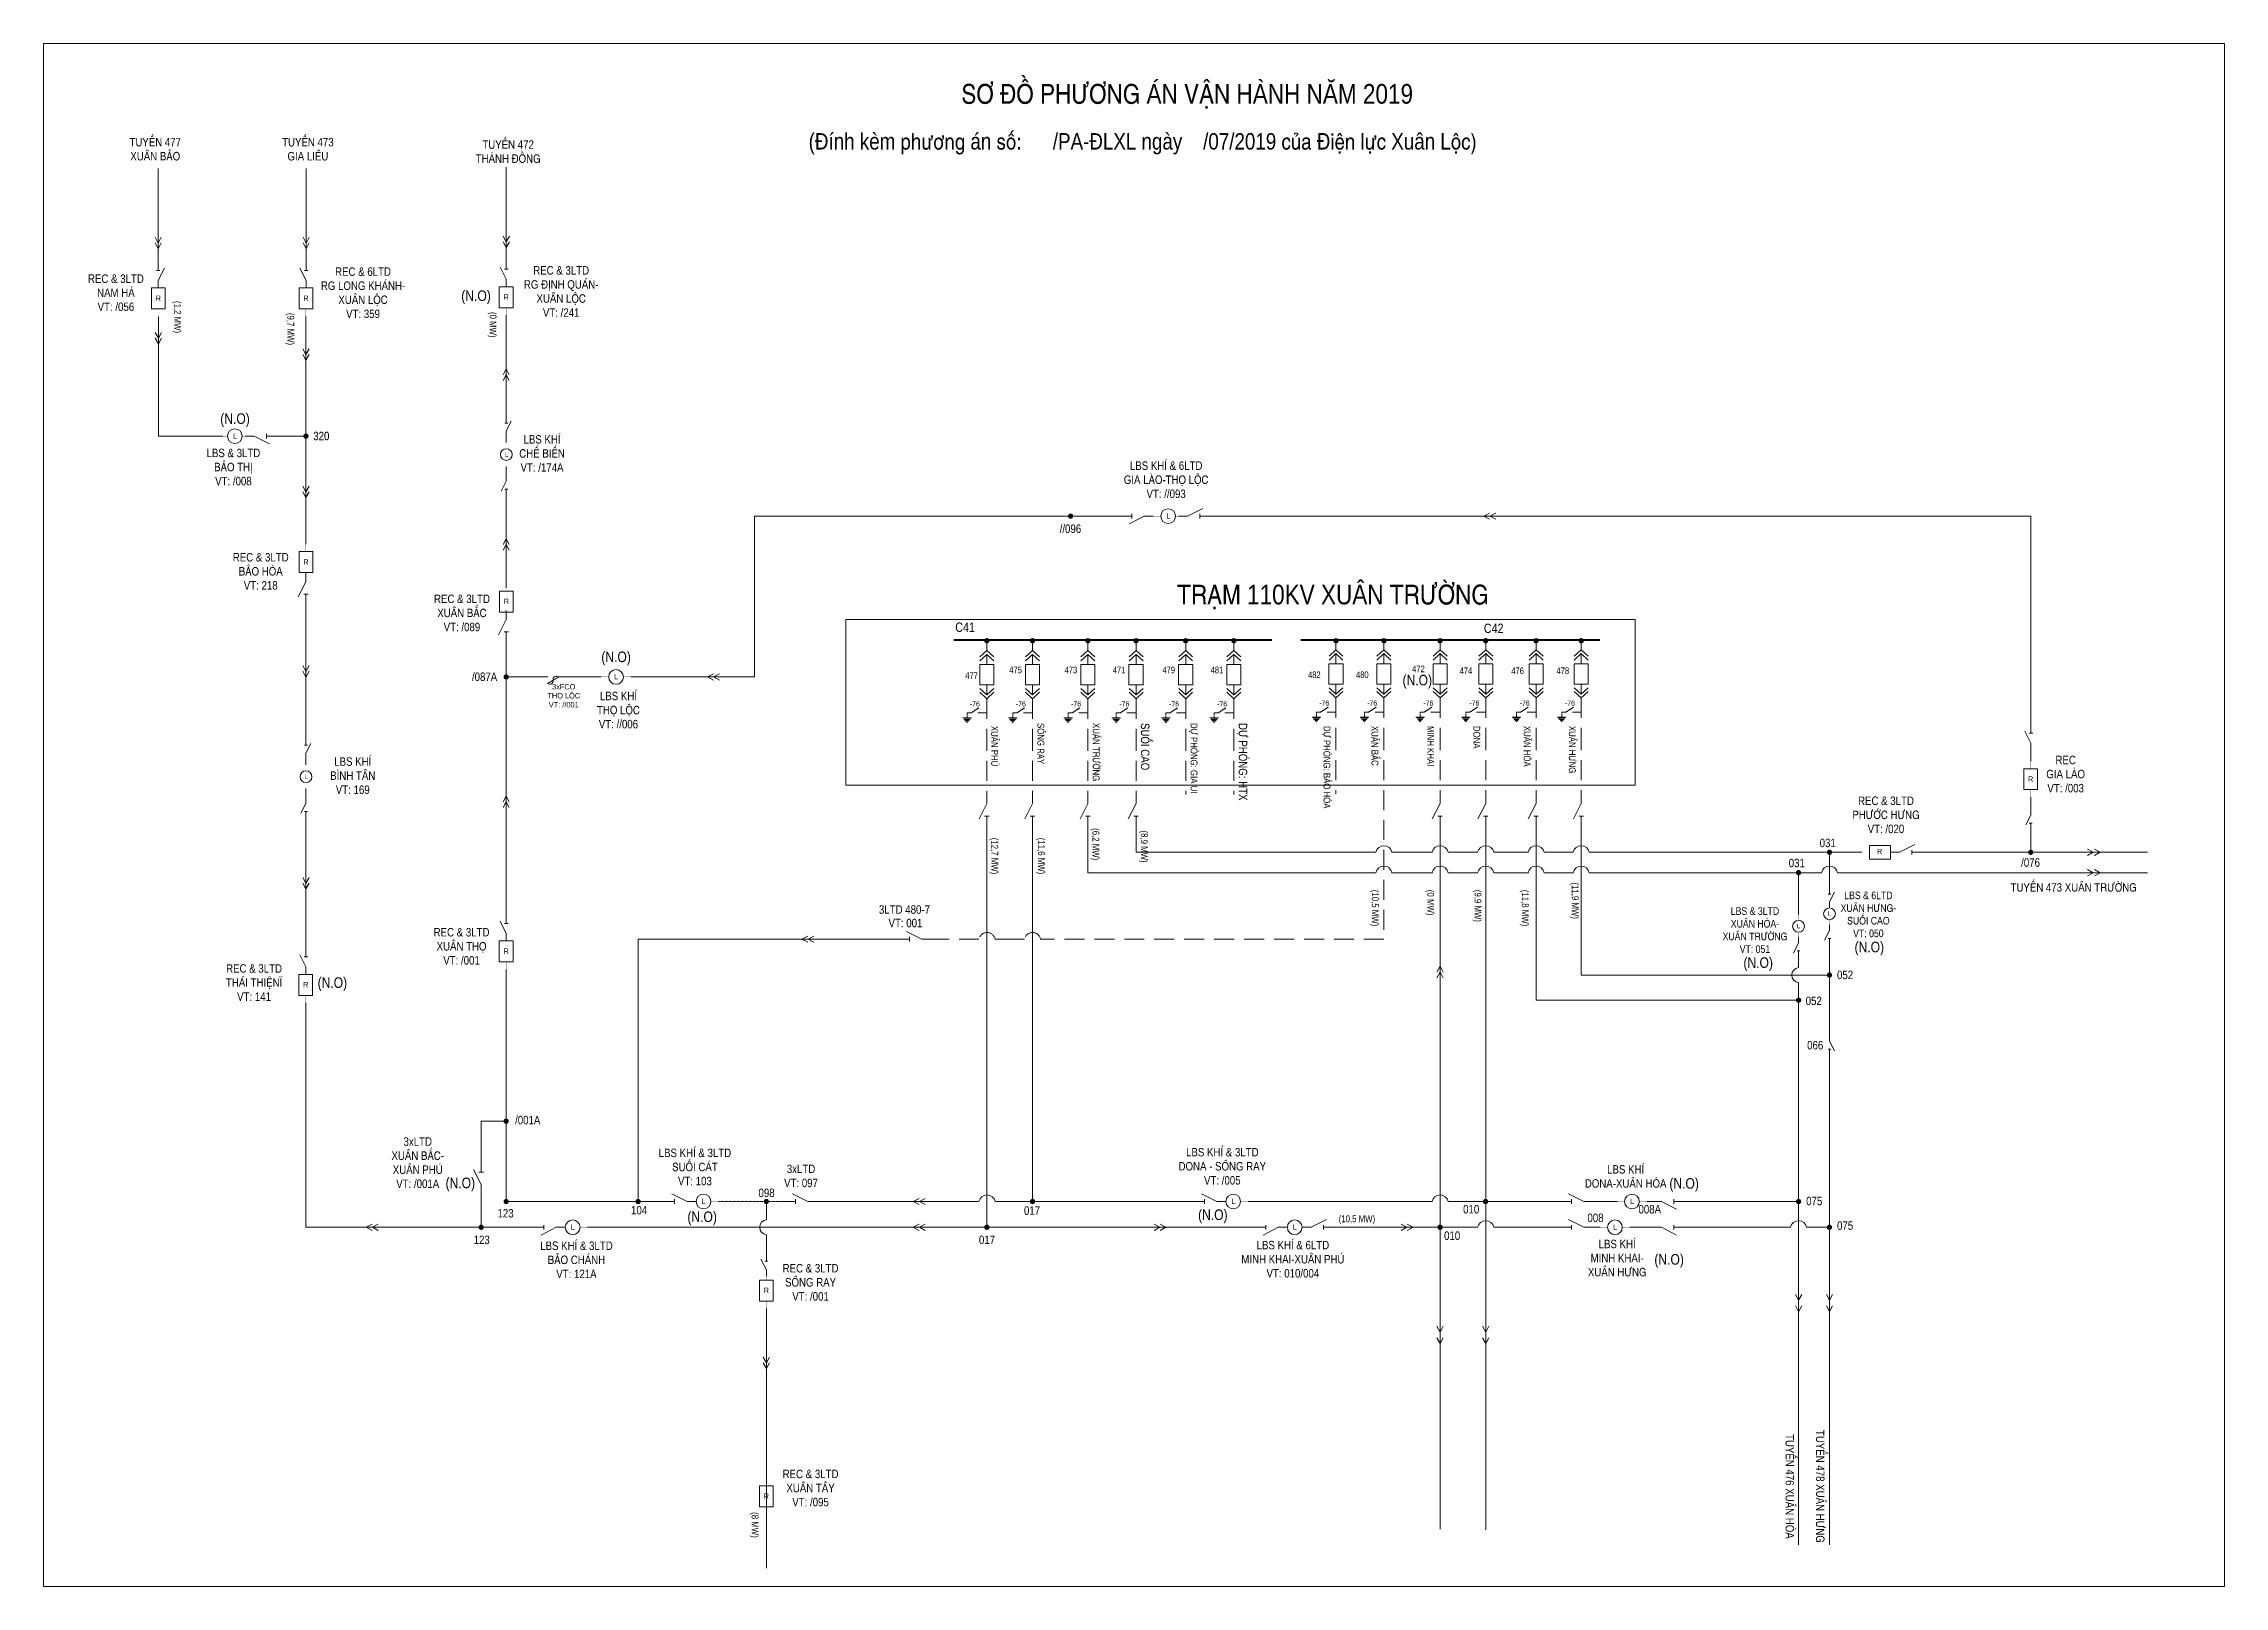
# Model space of a CAD drawing. Header units: inches. Extents: x 2152 to 4977, y -3144 to -873.
# Drawn here: x 2152 to 2698, y -2200 to -1814 of the extents above; entities that cross this region are included whole.
import ezdxf
from ezdxf.enums import TextEntityAlignment as Align

# ---------------------------------------------------------------- set-up
doc = ezdxf.new("R2010")
doc.units = ezdxf.units.IN
doc.header["$LTSCALE"] = 0.2
doc.header["$MEASUREMENT"] = 0
doc.linetypes.add('DASHED', pattern=[0.75, 0.5, -0.25])
doc.layers.get('0').update_dxf_attribs({"lineweight": 5})
for name, color, linetype, lineweight in [('Cap ngam', 1, 'DASHED', 15), ('Day 110kV', 4, 'Continuous', 13), ('Day 22kV', 1, 'Continuous', 13), ('Khung', 7, 'Continuous', 13), ('Text', 7, 'Continuous', 9), ('Thiet bi', 3, 'Continuous', 9), ('Tuyen 475', 6, 'Continuous', 13)]:
    doc.layers.add(name, color=color, linetype=linetype, lineweight=lineweight)
doc.styles.add('V-H-C', font='VHELVCN.TTF')
doc.styles.add('V-H-C-B', font='VHELVCB.TTF')

msp = doc.modelspace()

# ---------------------------------------------------------------- texts
at = {"layer": 'Text'}
for s, height, style, p in [('(1,2 MW)', 1.706, 'V-H-C-B', (2184.23, -1877.91, 0.2)), ('(9,7 MW)', 1.706, 'V-H-C-B', (2212.57, -1880.91, 0.2)), ('(0 MW)', 1.706, 'V-H-C-B', (2263.2, -1880.67, 0.2)), ('XUAÂN PHUÙ', 1.706, 'V-H-C-B', (2388.78, -1984.27, 0.2)), ('SOÂNG RAY', 1.706, 'V-H-C-B', (2400.36, -1983.54, 0.2)), ('XUAÂN TRÖÔØNG', 1.7065, 'V-H-C-B', (2414.22, -1983.54, 0.2)), ('SUOÁI CAO', 2.113, 'V-H-C', (2426.27, -1983.54, 0.2)), ('DÖÏ PHOØNG: GIA UI', 1.7065, 'V-H-C-B', (2438.71, -1983.54, 0.2)), ('DÖÏ PHOØNG: HTX', 2.1129, 'V-H-C', (2450.77, -1983.54, 0.2)), ('DÖÏ PHOØNG: BAÛO HOØA', 1.7065, 'V-H-C-B', (2471.98, -1984.27, 0.2)), ('XUAÂN BAÉC', 1.706, 'V-H-C-B', (2483.99, -1984.27, 0.2)), ('MINH KHAI', 1.706, 'V-H-C-B', (2497.95, -1984.27, 0.2)), ('DONA', 1.706, 'V-H-C-B', (2509.5, -1984.27, 0.2)), ('XUAÂN HOØA', 1.706, 'V-H-C-B', (2522.1, -1984.27, 0.2)), ('XUAÂN HÖNG', 1.706, 'V-H-C-B', (2533.42, -1984.27, 0.2)), ('(12,7 MW)', 1.706, 'V-H-C-B', (2388.82, -2012.26, 0.2)), ('(11,6 MW)', 1.706, 'V-H-C-B', (2400.51, -2012.26, 0.2)), ('(6,2 MW)', 1.706, 'V-H-C-B', (2414.13, -2009.85, 0.2)), ('(8,9 MW)', 1.706, 'V-H-C-B', (2426.26, -2010.45, 0.2)), ('(10,5 MW)', 1.706, 'V-H-C-B', (2484.08, -2025.29, 0.2)), ('(0 MW)', 1.706, 'V-H-C-B', (2497.95, -2025.29, 0.2)), ('(9,9 MW)', 1.706, 'V-H-C-B', (2509.8, -2025.29, 0.2)), ('(11,8 MW)', 1.706, 'V-H-C-B', (2521.64, -2025.29, 0.2)), ('(11,9 MW)', 1.706, 'V-H-C-B', (2534.15, -2023.44, 0.4)), ('(8 MW)', 1.706, 'V-H-C-B', (2328.8, -2181.04, 0.2))]:
    msp.add_text(s, height=height, rotation=270, dxfattribs=dict(at, style=style)).set_placement(p)
at = {"layer": 'Text', "color": 1, "style": 'V-H-C-B'}
for p in [(2259.8, -1877.91, -0.44), (2199.45, -1908.68, -0.44), (2294.86, -1968.29, 0.29), (2495.46, -1974.11, 0.33), (2580.81, -2044.81), (2608.63, -2040.91), (2223.83, -2049.82, -0.44), (2255.86, -2099.95), (2562.26, -2100.07), (2316.41, -2108.42), (2444.27, -2107.92), (2558.51, -2119.08, 0.2)]:
    msp.add_text('(N.O)', height=2.639, dxfattribs=at).set_placement(p, align=Align.CENTER)
at = {"layer": 'Text'}
for s, height, style, p in [('C41', 2.338, 'V-H-C-B', (2379.78, -1960.73, 0.2)), ('C42', 2.338, 'V-H-C-B', (2512.13, -1961, 0.2)), ('477', 1.648, 'V-H-C-B', (2382.29, -1972.48, 0.2)), ('475', 1.648, 'V-H-C-B', (2393.3, -1971.08, 0.2)), ('473', 1.648, 'V-H-C-B', (2407.16, -1971.08, 0.2)), ('471', 1.648, 'V-H-C-B', (2419.22, -1971.08, 0.2)), ('479', 1.648, 'V-H-C-B', (2431.65, -1971.08, 0.2)), ('481', 1.648, 'V-H-C-B', (2443.71, -1971.08, 0.2)), ('482', 1.648, 'V-H-C-B', (2468.11, -1972.29, 0.2)), ('480', 1.648, 'V-H-C-B', (2480.11, -1972.29, 0.2)), ('472', 1.648, 'V-H-C-B', (2494.17, -1970.81, 0.2)), ('474', 1.648, 'V-H-C-B', (2506.06, -1971.28, 0.2)), ('476', 1.648, 'V-H-C-B', (2519, -1971.28, 0.2)), ('478', 1.648, 'V-H-C-B', (2530.32, -1971.28, 0.2)), ('-76', 1.268, 'V-H-C-B', (2383.43, -1979.37, 0.2)), ('-76', 1.268, 'V-H-C-B', (2394.95, -1979.37, 0.2)), ('-76', 1.268, 'V-H-C-B', (2408.8, -1979.37, 0.2)), ('-76', 1.268, 'V-H-C-B', (2420.86, -1979.37, 0.2)), ('-76', 1.268, 'V-H-C-B', (2433.3, -1979.37, 0.2)), ('-76', 1.268, 'V-H-C-B', (2445.35, -1979.37, 0.2)), ('-76', 1.268, 'V-H-C-B', (2470.91, -1979.18, 0.2)), ('-76', 1.268, 'V-H-C-B', (2482.92, -1979.18, 0.2)), ('-76', 1.268, 'V-H-C-B', (2496.97, -1979.18, 0.2)), ('-76', 1.268, 'V-H-C-B', (2508.5, -1979.18, 0.2)), ('-76', 1.268, 'V-H-C-B', (2521.1, -1979.18, 0.2)), ('-76', 1.268, 'V-H-C-B', (2532.42, -1979.18, 0.2)), ('3LTD 480-7', 2.113, 'V-H-C', (2360.67, -2031.27, 0.2)), ('VT: 001', 2.113, 'V-H-C', (2363.08, -2034.65, 0.2)), ('(10,5 MW)', 1.706, 'V-H-C-B', (2475.78, -2108.46, 0.2))]:
    msp.add_text(s, height=height, dxfattribs=dict(at, style=style)).set_placement(p)
at = {"layer": 'Text', "attachment_point": 5, "style": 'V-H-C'}
for s, insert, char_height, width in [('SÔ ÑOÀ PHÖÔNG AÙN VAÄN HAØNH NAÊM 2019', (2437.85, -1826.69, 0.84), 4.9259, 175.4148), ('TUYEÁN 477 \\PXUAÂN BAÛO', (2179.48, -1839.94, -0.44), 2.1129, 24.2559), ('TUYEÁN 473 \\PGIA LIEÂU', (2217.7, -1839.94, -0.44), 2.1129, 24.2559), ('TUYEÁN 472 \\PTHAØNH ÑOÀNG', (2267.83, -1840.55, -0.44), 2.1129, 24.2559), ('(Ñính keøm phöông aùn soá:      /PA-ÑLXL ngaøy    /07/2019 cuûa Ñieän löïc Xuaân Loäc)', (2426.71, -1838.59, 0.84), 4.1049, 160.7479), ('REC & 3LTD\\PNAM HAØ\\PVT: /056', (2169.63, -1875.86, -0.44), 2.113, 29.7747), ('REC & 6LTD\\PRG LONG KHAÙNH-\\PXUAÂN LOÄC\\PVT: 359', (2231.5, -1875.86, -0.44), 2.1129, 24.2559), ('REC & 3LTD\\PRG ÑÒNH QUAÙN-\\PXUAÂN LOÄC\\PVT: /241', (2281.11, -1875.55, -0.44), 2.1129, 24.2559), ('320', (2221.06, -1911.72, -0.44), 2.113, 24.2559), ('LBS KHÍ\\PCHEÁ BIEÁN\\PVT: /174A', (2276.32, -1916.08, -0.44), 2.113, 24.2559), ('LBS & 3LTD\\PBAÛO THÒ\\PVT: /008', (2199.05, -1919.48, -0.44), 2.113, 24.2559), ('LBS KHÍ & 6LTD\\PGIA LAØO-THOÏ LOÄC\\PVT: //093', (2432.58, -1922.66, 0.31), 2.1129, 24.2559), ('//096', (2408.61, -1934.93, 0.2), 2.113, 24.2559), ('REC & 3LTD\\PBAÛO HOØA\\PVT: 218', (2205.89, -1945.58, -0.44), 2.113, 24.2559), ('TRAÏM 110KV XUAÂN TRÖÔØNG', (2474.35, -1952, 0.84), 4.9259, 164.9323), ('REC & 3LTD\\PXUAÂN BAÉC\\PVT: /089', (2256.27, -1955.99, -0.44), 2.113, 24.2559), ('/087A', (2261.93, -1971.98, 0.2), 2.113, 24.2559), ('3xFCO\\PTHOÏ LOÄC\\PVT: //001', (2281.76, -1976.71, 0.2), 1.349, 19.5), ('LBS KHÍ\\PTHOÏ LOÄC\\PVT: //006', (2295.45, -1980.31, 0.2), 2.113, 24.2559), ('LBS KHÍ\\PBÌNH TAÂN\\PVT: 169', (2228.93, -1996.72, -0.44), 2.113, 29.7747), ('REC\\PGIA LAØO\\PVT: /003', (2657.79, -1996.33, -0.44), 2.113, 24.2559), ('REC & 3LTD\\PPHÖÔÙC HÖNG\\PVT: /020', (2612.8, -2006.52, 0.2), 2.1129, 31.9062), ('031', (2598.22, -2013.55, 0.2), 2.113, 31.9062), ('031', (2590.47, -2018.58, 0.2), 2.113, 31.9062), ('/076', (2649, -2018.47, 0.2), 2.113, 31.9062), ('TUYEÁN 473 XUAÂN TRÖÔØNG', (2659.79, -2024.7), 2.1129, 51.9495), ('LBS & 3LTD\\PXUAÂN HOØA-\\PXUAÂN TRÖÔØNG\\PVT: 051', (2580, -2035.37, 0.18), 1.9016, 61.1537), ('LBS & 6LTD\\PXUAÂN HÖNG-\\PSUOÁI CAO\\PVT: 050', (2608.4, -2031.44, 0.2), 1.9016, 28.7156), ('REC & 3LTD\\PXUAÂN THOÏ\\PVT: /001', (2256.17, -2039.43, -0.44), 2.113, 24.2559), ('REC & 3LTD\\PTHAÙI THIEÄNÏ\\PVT: 141', (2204.22, -2048.49, -0.44), 2.1129, 24.2559), ('052', (2602.56, -2046.58, 0.2), 2.113, 31.9062), ('052', (2594.72, -2053.08, 0.2), 2.113, 31.9062), ('066', (2595.09, -2064.18, 0.2), 2.113, 31.9062), ('/001A', (2272.74, -2082.93, -0.44), 2.113, 24.2559), ('3xLTD\\PXUAÂN BAÉC-\\PXUAÂN PHUÙ\\PVT: /001A', (2245.2, -2093.58), 2.1129, 24.2559), ('LBS KHÍ & 3LTD\\PSUOÁI CAÙT\\PVT: 103', (2314.6, -2094.65, 0.2), 2.1129, 24.2559), ('LBS KHÍ & 3LTD\\PDONA - SOÂNG RAY\\PVT: /005', (2446.64, -2094.48, 0.84), 2.1129, 24.2559), ('3xLTD\\PVT: 097', (2341.16, -2096.89, 0.2), 2.113, 24.2559), ('LBS KHÍ\\PDONA-XUAÂN HOØA', (2547.62, -2097.02, 0.2), 2.1129, 31.9062), ('098', (2332.53, -2101.13, -0.44), 2.113, 24.2559), ('075', (2594.84, -2103.18, 0.2), 2.113, 31.9062), ('123', (2267.19, -2106.24, -0.44), 2.113, 24.2559), ('104', (2300.63, -2105.47, -0.44), 2.113, 24.2559), ('017', (2399, -2105.58, 0.2), 2.113, 24.2559), ('010', (2508.95, -2105.24, 0.2), 2.113, 24.2559), ('008', (2540.08, -2107.39, 0.2), 2.113, 24.2559), ('008A', (2553.66, -2105.24, 0.2), 2.113, 24.2559), ('123', (2261.21, -2112.9, -0.44), 2.113, 24.2559), ('LBS KHÍ & 3LTD\\PBAÛO CHAÙNH\\PVT: 121A', (2284.93, -2117.88, 0.2), 2.1129, 24.2559), ('017', (2387.73, -2112.89, 0.2), 2.113, 24.2559), ('LBS KHÍ & 6LTD\\PMINH KHAI-XUAÂN PHUÙ\\PVT: 010/004', (2464.31, -2117.74, 0.2), 2.1129, 31.9062), ('010', (2504.18, -2111.85, 0.2), 2.113, 24.2559), ('LBS KHÍ\\PMINH KHAI-\\PXUAÂN HÖNG', (2545.5, -2117.46, 0.2), 2.113, 31.9062), ('075', (2602.57, -2109.33, 0.2), 2.113, 31.9062), ('REC & 3LTD\\PSOÂNG RAY\\PVT: /001', (2343.55, -2123.52, -0.44), 2.113, 24.2559), ('REC & 3LTD\\PXUAÂN TAÂY\\PVT: /095', (2343.55, -2175, -0.44), 2.113, 24.2559)]:
    msp.add_mtext(s, dxfattribs=dict(at, insert=insert, char_height=char_height, width=width))
at = {"layer": 'Text', "char_height": 2.1129, "width": 43.6797, "attachment_point": 5, "rotation": 270, "style": 'V-H-C'}
for s, insert in [('TUYEÁN 476 XUAÂN HOØA', (2588.7, -2174.59, -0.44)), ('TUYEÁN 478 XUAÂN HÖNG', (2596.32, -2174.59, -0.44))]:
    msp.add_mtext(s, dxfattribs=dict(at, insert=insert))
at = {"layer": 'Thiet bi', "attachment_point": 5, "style": 'V-H-C'}
for s, insert, char_height, width in [('R', (2180.25, -1877.23, -0.44), 1.35, 18.0356), ('R', (2217.2, -1877.23, -0.44), 1.35, 18.0356), ('R', (2267.33, -1876.93, -0.44), 1.35, 18.0356), ('L', (2199.44, -1911.67, -1.08), 1.35, 18.0356), ('L', (2267.4, -1916.3, -0.44), 1.08, 14.4285), ('R', (2217.2, -1943.23, -0.44), 1.35, 18.0356), ('R', (2267.38, -1953.09, -1.08), 1.35, 18.0356), ('L', (2217.24, -1996.93, -0.44), 1.08, 14.4285), ('R', (2649.04, -1997.54, -0.44), 1.35, 18.0356), ('L', (2598.69, -2031.23, 0.2), 1.08, 14.4285), ('L', (2590.94, -2034.35, 0.2), 1.08, 14.4285), ('R', (2267.33, -2040.64, -0.44), 1.35, 18.0356), ('R', (2217.16, -2049.02, -0.44), 1.35, 18.0356), ('L', (2316.78, -2103.23, -0.44), 1.35, 18.0356), ('L', (2449.41, -2103.23, 0.2), 1.35, 18.0356), ('L', (2549.24, -2103.23, 0.2), 1.35, 18.0356), ('L', (2284.02, -2109.67, -0.44), 1.35, 18.0356), ('L', (2464.81, -2109.67, 0.2), 1.35, 18.0356), ('L', (2544.98, -2109.67, 0.2), 1.35, 18.0356), ('R', (2332.48, -2125.52, -0.44), 1.35, 18.0356), ('R', (2332.48, -2177.01, -0.44), 1.35, 18.0356)]:
    msp.add_mtext(s, dxfattribs=dict(at, insert=insert, char_height=char_height, width=width))
at = {"layer": 'Thiet bi', "color": 1, "char_height": 1.35, "width": 18.0356, "attachment_point": 5, "style": 'V-H-C'}
for s, insert in [('L', (2433.13, -1931.7, 0.2)), ('L', (2294.89, -1971.94, 0.2)), ('R', (2611.23, -2015.7, 0.2))]:
    msp.add_mtext(s, dxfattribs=dict(at, insert=insert))

# ---------------------------------------------------------------- blocks, each defined once
blk = doc.blocks.new('MAT CAT')
at = {"color": 0}
for points in [[(-0.97, 5.81), (0, 6.7), (0.97, 5.81)], [(-0.97, 5.28), (0, 6.17), (0.97, 5.28)], [(0, 4.76), (0, 6.17)], [(-0.97, 1.42), (0, 0.53), (0.97, 1.42)], [(-0.97, 0.89), (0, 0), (0.97, 0.89)], [(0, 1.94), (0, 0.53)]]:
    blk.add_lwpolyline(points, dxfattribs=at)
blk.add_lwpolyline([(-0.98, 4.76), (0.98, 4.76), (0.98, 1.94), (-0.98, 1.94)], close=True, dxfattribs=at)
blk = doc.blocks.new('NOI DAT')
at = {"color": 0}
for points in [[(0.6, 0), (-0.6, 0)], [(-0.47, -0.15), (0.47, -0.15)], [(-0.34, -0.31), (0.34, -0.31)], [(-0.21, -0.46), (0.21, -0.46)], [(-0.08, -0.62), (0.08, -0.62)]]:
    blk.add_lwpolyline(points, dxfattribs=at)
blk = doc.blocks.new('DTD MC')
at = {"layer": 'Day 110kV', "color": 1, "linetype": 'DASHED'}
blk.add_lwpolyline([(1377.92, 454.43), (1374.95, 452.52), (1373.34, 452.52), (1373.34, 450.53)], dxfattribs=at)
at = {"layer": 'Thiet bi'}
for points in [[(1373.34, 452.52), (1374.95, 452.52), (1377.92, 454.43)], [(1381.08, 452.52), (1377.54, 452.52)]]:
    blk.add_lwpolyline(points, dxfattribs=at)
at = {"layer": 'Thiet bi', "xscale": 2.809729812779096, "yscale": 2.809729812779096, "zscale": 2.809729812779032}
blk.add_blockref('NOI DAT', (1373.34, 450.53), dxfattribs=at)
blk = doc.blocks.new('ALTD')
at = {"color": 0}
for points in [[(3.38, 1.08), (1.27, 0), (0, 0)], [(2.99, 0.31), (2.99, -0.31)], [(2.99, 0), (4.73, 0)]]:
    blk.add_lwpolyline(points, dxfattribs=at)
blk = doc.blocks.new('FCO')
at = {"color": 0}
blk.add_lwpolyline([(0, 0, 0.707499), (0.8, 0.8, -0.707499), (1.6, 1.6, -5.301682)], format="xyb", dxfattribs=at)
blk.add_lwpolyline([(0, 0), (1.6, 1.6)], dxfattribs=at)

# ---------------------------------------------------------------- linework, layer by layer
at = {"layer": 'Cap ngam', "linetype": 'DASHED', "ltscale": 50, "elevation": 0.2}
for points in [[(2387.69, -1977.45), (2387.69, -1985.5), (2387.69, -1985.5), (2387.69, -2001.43)], [(2399.12, -1977.45), (2399.12, -1985.5), (2399.12, -1985.5), (2399.12, -2001.43)], [(2412.98, -1977.45), (2412.98, -1985.5), (2412.98, -1985.5), (2412.98, -2001.43), (2412.98, -2001.43)], [(2425.04, -1977.45), (2425.04, -1985.5), (2425.04, -1985.5), (2425.04, -2001.43), (2425.04, -2001.43)], [(2437.47, -1977.45), (2437.47, -1985.5), (2437.47, -1985.5), (2437.47, -2001.43), (2437.47, -2001.43)], [(2449.53, -1977.45), (2449.53, -1985.5), (2449.53, -1985.5), (2449.53, -2001.43), (2449.53, -2001.43)], [(2475.1, -1977.26), (2475.1, -1985.32), (2475.1, -1985.32), (2475.1, -2001.24), (2475.1, -2001.24)], [(2487.11, -1977.26), (2487.11, -1985.31), (2487.11, -1985.31), (2487.11, -2037.62)], [(2501.16, -1977.26), (2501.16, -1985.32), (2501.16, -1985.32), (2501.16, -2001.43)], [(2512.59, -1977.26), (2512.59, -1985.31), (2512.59, -1985.31), (2512.59, -2001.43)], [(2525.19, -1977.26), (2525.19, -1985.31), (2525.19, -1985.31), (2525.19, -2001.43)], [(2536.51, -1977.26), (2536.51, -1985.31), (2536.51, -1985.31), (2536.51, -2001.43)]]:
    msp.add_lwpolyline(points, dxfattribs=at)
for points in [[(2392.51, -2037.62), (2389.75, -2037.62, 0.818695), (2385.72, -2037.62), (2373.68, -2037.62)], [(2487.11, -2037.62), (2401.14, -2037.62, 0.818695), (2397.11, -2037.62), (2392.51, -2037.62)]]:
    msp.add_lwpolyline(points, format="xyb", dxfattribs=at)
at = {"layer": 'Day 22kV'}
for p, q in [((2180.22, -1867.79, -0.44), (2180.22, -1844.72, -0.44)), ((2217.26, -1867.79, -0.44), (2217.26, -1844.72, -0.44)), ((2267.38, -1867.49, -0.44), (2267.38, -1844.42, -0.44)), ((2217.21, -1938.76, -0.44), (2217.21, -1881.79, -0.44)), ((2267.36, -1906.47, -0.44), (2267.34, -1881.48, -0.44)), ((2267.37, -1913.37, -0.44), (2267.36, -1911.91, -0.44)), ((2267.36, -1921.58, -0.44), (2267.36, -1919.32, -0.44)), ((2267.38, -1949.81, -0.44), (2267.37, -1927.02, -0.44)), ((2217.21, -1994, -0.44), (2217.2, -1992.54, -0.44)), ((2217.21, -2002.21, -0.44), (2217.21, -1999.96, -0.44)), ((2425.04, -2009.93, 0.2), (2425.04, -2015.89, 0.2)), ((2501.16, -2009.93, 0.2), (2501.16, -2185.32, 0.2)), ((2512.59, -2009.93, 0.2), (2512.59, -2185.44, 0.2)), ((2425.04, -2015.89, 0.2), (2481.94, -2015.89, 0.2)), ((2541.34, -2015.89, 0.2), (2606.78, -2015.89, 0.2)), ((2622.41, -2015.88, 0.2), (2678.31, -2015.88, 0.2)), ((2425.04, -2021, 0.2), (2481.94, -2021, 0.2)), ((2590.91, -2031.42, 0.2), (2590.91, -2021, 0.2)), ((2598.66, -2039.46, 0.2), (2598.66, -2046.61, 0.2)), ((2261.07, -2101.33, -0.44), (2261.07, -2109.74, -0.44)), ((2512.55, -2103.29, 0.2), (2530.91, -2103.29, 0.2)), ((2539.41, -2103.29, 0.2), (2545.48, -2103.29, 0.2)), ((2552.92, -2103.29, 0.2), (2554.31, -2103.29, 0.2)), ((2562.81, -2103.29, 0.2), (2590.92, -2103.29, 0.2)), ((2387.69, -2109.74, 0.2), (2454.44, -2109.74, 0.2)), ((2475.11, -2109.74, 0.2), (2501.16, -2109.74, 0.2)), ((2539.41, -2109.74, 0.2), (2541.22, -2109.74, 0.2)), ((2548.66, -2109.74, 0.2), (2554.31, -2109.74, 0.2)), ((2332.49, -2130.07, -0.44), (2332.49, -2195.06, -0.44))]:
    msp.add_line(p, q, dxfattribs=at)
msp.add_lwpolyline([(2151.53, -1813.51), (2697.53, -1813.51), (2697.53, -2199.61), (2151.53, -2199.61)], close=True, dxfattribs=at)
for points, elevation in [([(2180.26, -1881.79), (2180.26, -1911.74), (2196.42, -1911.74)], -0.44), ([(2210.48, -1911.74), (2217.21, -1911.74)], -0.44), ([(2420.87, -1931.77), (2329.52, -1931.77), (2329.52, -1972), (2298.57, -1972)], 0.2), ([(2649.05, -1983.61), (2649.05, -1931.77), (2444.17, -1931.77)], 0.2), ([(2387.69, -1965.4), (2387.69, -1962.95)], 0.2), ([(2399.12, -1965.4), (2399.12, -1962.95)], 0.2), ([(2412.98, -1965.4), (2412.98, -1962.95)], 0.2), ([(2425.04, -1965.4), (2425.04, -1962.95)], 0.2), ([(2437.47, -1965.4), (2437.47, -1962.95)], 0.2), ([(2449.53, -1965.4), (2449.53, -1962.95)], 0.2), ([(2475.1, -1965.22), (2475.1, -1962.77)], 0.2), ([(2487.11, -1965.22), (2487.11, -1962.77)], 0.2), ([(2501.16, -1965.22), (2501.16, -1962.77)], 0.2), ([(2512.59, -1965.22), (2512.59, -1962.76)], 0.2), ([(2525.19, -1965.22), (2525.19, -1962.76)], 0.2), ([(2536.51, -1965.22), (2536.51, -1962.76)], 0.2), ([(2267.38, -1972), (2277.77, -1972)], 0.2), ([(2280.49, -1972), (2291.13, -1972)], 0.2), ([(2649.05, -1993.08), (2649.09, -1990.41)], 0.2), ([(2387.69, -2009.93), (2387.69, -2109.74), (2287.71, -2109.74)], 0.2), ([(2412.98, -2009.93), (2412.98, -2021), (2425.04, -2021)], 0.2), ([(2525.19, -2009.93), (2525.19, -2052.89), (2590.92, -2052.89), (2590.92, -2189.25)], 0.2), ([(2536.51, -2009.93), (2536.51, -2046.61), (2598.66, -2046.61), (2598.66, -2061.72)], 0.2), ([(2365.18, -2037.62), (2300.37, -2037.62), (2300.37, -2103.29)], 0.2), ([(2306.4, -2103.29), (2267.34, -2103.29), (2267.34, -2045.2)], 0.2), ([(2273.65, -2109.74), (2217.16, -2109.74), (2217.16, -2053.57)], 0.2), ([(2598.66, -2067.16), (2598.66, -2189.25)], 0.2), ([(2261.07, -2092.83), (2261.07, -2083.18), (2267.34, -2083.18)], -0.44), ([(2439.03, -2103.29), (2399.12, -2103.29)], 0.2)]:
    msp.add_lwpolyline(points, dxfattribs=dict(at, elevation=elevation))
at = {"layer": 'Day 22kV', "const_width": 0.647}
for points, elevation in [([(2217.21, -1911.4, 1), (2217.21, -1912.07, 1), (2217.21, -1911.4, 2.414214)], -0.44), ([(2408.65, -1931.43, 1), (2408.65, -1932.1, 1), (2408.65, -1931.43, 2.414214)], 0.2), ([(2267.34, -1971.67, 1), (2267.34, -1972.34, 1), (2267.34, -1971.67, 2.414214)], 0.2), ([(2598.66, -2015.56, 1), (2598.66, -2016.22, 1), (2598.66, -2015.56, 2.414214)], 0.2), ([(2649.05, -2015.56, 1), (2649.05, -2016.22, 1), (2649.05, -2015.56, 2.414214)], 0.2), ([(2590.91, -2020.66, 1), (2590.91, -2021.33, 1), (2590.91, -2020.66, 2.414214)], 0.2), ([(2598.66, -2046.27, 1), (2598.66, -2046.94, 1), (2598.66, -2046.27, 2.414214)], 0.2), ([(2590.92, -2052.56, 1), (2590.92, -2053.23, 1), (2590.92, -2052.56, 2.414214)], 0.2), ([(2267.34, -2082.85, 1), (2267.34, -2083.52, 1), (2267.34, -2082.85, 2.414214)], -0.44), ([(2267.34, -2102.96, 1), (2267.34, -2103.63, 1), (2267.34, -2102.96, 2.414214)], 0.2), ([(2300.37, -2102.96, 1), (2300.37, -2103.63, 1), (2300.37, -2102.96, 2.414214)], -0.44), ([(2332.49, -2102.96, 1), (2332.49, -2103.63, 1), (2332.49, -2102.96, 2.414214)], -0.44), ([(2399.12, -2102.96, 1), (2399.12, -2103.63, 1), (2399.12, -2102.96, 2.414214)], 0.2), ([(2512.55, -2102.96, 1), (2512.55, -2103.63, 1), (2512.55, -2102.96, 2.414214)], 0.2), ([(2590.92, -2102.96, 1), (2590.92, -2103.63, 1), (2590.92, -2102.96, 2.414214)], 0.2), ([(2261.07, -2109.4, 1), (2261.07, -2110.07, 1), (2261.07, -2109.4, 2.414214)], -0.44), ([(2387.69, -2109.4, 1), (2387.69, -2110.07, 1), (2387.69, -2109.4, 2.414214)], 0.2), ([(2501.16, -2109.4, 1), (2501.16, -2110.07, 1), (2501.16, -2109.4, 2.414214)], 0.2), ([(2598.66, -2109.4, 1), (2598.66, -2110.07, 1), (2598.66, -2109.4, 2.414214)], 0.2)]:
    msp.add_lwpolyline(points, format="xyb", dxfattribs=dict(at, elevation=elevation))
at = {"layer": 'Day 22kV', "const_width": 0.539, "elevation": 0.2}
msp.add_lwpolyline([(2379.34, -1962.76), (2459.1, -1962.76)], dxfattribs=at)
at = {"layer": 'Day 22kV', "color": 2, "const_width": 0.647, "elevation": 0.2}
for points in [[(2387.69, -1962.61, 1), (2387.69, -1963.28, 1), (2387.69, -1962.61, 2.414214)], [(2399.12, -1962.61, 1), (2399.12, -1963.28, 1), (2399.12, -1962.61, 2.414214)], [(2412.98, -1962.61, 1), (2412.98, -1963.28, 1), (2412.98, -1962.61, 2.414214)], [(2425.04, -1962.61, 1), (2425.04, -1963.28, 1), (2425.04, -1962.61, 2.414214)], [(2437.47, -1962.61, 1), (2437.47, -1963.28, 1), (2437.47, -1962.61, 2.414214)], [(2449.53, -1962.61, 1), (2449.53, -1963.28, 1), (2449.53, -1962.61, 2.414214)]]:
    msp.add_lwpolyline(points, format="xyb", dxfattribs=at)
at = {"layer": 'Day 22kV', "color": 5, "const_width": 0.539, "elevation": 0.2}
msp.add_lwpolyline([(2466.28, -1962.76), (2541.24, -1962.76)], dxfattribs=at)
at = {"layer": 'Day 22kV', "color": 5, "const_width": 0.647, "elevation": 0.2}
for points in [[(2475.1, -1962.61, 1), (2475.1, -1963.28, 1), (2475.1, -1962.61, 2.414214)], [(2487.11, -1962.61, 1), (2487.11, -1963.28, 1), (2487.11, -1962.61, 2.414214)], [(2501.16, -1962.61, 1), (2501.16, -1963.28, 1), (2501.16, -1962.61, 2.414214)], [(2512.59, -1962.61, 1), (2512.59, -1963.28, 1), (2512.59, -1962.61, 2.414214)], [(2525.19, -1962.61, 1), (2525.19, -1963.28, 1), (2525.19, -1962.61, 2.414214)], [(2536.51, -1962.61, 1), (2536.51, -1963.28, 1), (2536.51, -1962.61, 2.414214)]]:
    msp.add_lwpolyline(points, format="xyb", dxfattribs=at)
at = {"layer": 'Day 22kV', "elevation": 0.2}
for points in [[(2399.12, -2009.93), (2399.12, -2103.29), (2389.75, -2103.29, 0.818695), (2385.72, -2103.29), (2345.14, -2103.29)], [(2493.37, -2015.89), (2489.12, -2015.89, 0.818695), (2485.09, -2015.89), (2481.94, -2015.89)], [(2507.42, -2015.89), (2503.18, -2015.89, 0.818695), (2499.15, -2015.89), (2493.37, -2015.89)], [(2518.3, -2015.89), (2514.61, -2015.89, 0.818695), (2510.57, -2015.89), (2507.42, -2015.89)], [(2531.34, -2015.89), (2527.21, -2015.89, 0.818695), (2523.18, -2015.89), (2518.3, -2015.89)], [(2541.34, -2015.89), (2538.53, -2015.89, 0.818695), (2534.49, -2015.89), (2531.34, -2015.89)], [(2493.37, -2021), (2489.12, -2021, 0.818695), (2485.09, -2021), (2481.94, -2021)], [(2507.42, -2021), (2503.18, -2021, 0.818695), (2499.15, -2021), (2493.37, -2021)], [(2518.3, -2021), (2514.61, -2021, 0.818695), (2510.57, -2021), (2507.42, -2021)], [(2531.34, -2021), (2527.21, -2021, 0.818695), (2523.18, -2021), (2518.3, -2021)], [(2593.49, -2021), (2538.53, -2021, 0.818695), (2534.49, -2021), (2531.34, -2021)], [(2678.31, -2021), (2600.67, -2021, 0.818695), (2596.64, -2021), (2593.49, -2021)], [(2512.55, -2103.29), (2512.55, -2103.29), (2503.18, -2103.29, 0.818695), (2499.15, -2103.29), (2453.09, -2103.29)], [(2530.91, -2109.74), (2530.91, -2109.74), (2514.61, -2109.74, 0.818695), (2510.57, -2109.74), (2501.16, -2109.74)], [(2598.66, -2109.74), (2598.66, -2109.74), (2592.94, -2109.74, 0.818695), (2588.91, -2109.74), (2562.81, -2109.74)]]:
    msp.add_lwpolyline(points, format="xyb", dxfattribs=at)
at = {"layer": 'Khung', "color": 1, "linetype": 'DASHED'}
msp.add_line((2336.64, -2103.29, -0.44), (2320.46, -2103.29, -0.44), dxfattribs=at)
at = {"layer": 'Khung', "elevation": 0.04}
msp.add_lwpolyline([(2352.34, -1957.63), (2549.99, -1957.63), (2549.99, -1999.12), (2352.34, -1999.12)], close=True, dxfattribs=at)
at = {"layer": 'Text', "color": 1, "linetype": 'Continuous'}
for p, q in [((2217.21, -1954.4, -0.44), (2217.21, -1987.1, -0.44)), ((2267.38, -1963.87, -0.44), (2267.38, -2031.2, -0.44)), ((2217.21, -1999.96, -0.44), (2217.21, -2002.21, -0.44)), ((2217.21, -2007.65, -0.44), (2217.21, -2039.58, -0.44))]:
    msp.add_line(p, q, dxfattribs=at)
at = {"layer": 'Text', "color": 1, "linetype": 'Continuous', "elevation": 0.2}
for points in [[(2649.05, -2005.13), (2649.05, -2002.1)], [(2649.05, -2015.89), (2649.05, -2010.57)]]:
    msp.add_lwpolyline(points, dxfattribs=at)
at = {"layer": 'Thiet bi'}
for p, q in [((2267.38, -1863.11, -0.44), (2266.61, -1861.66, -0.44)), ((2267.38, -1863.11, -0.44), (2268.16, -1861.66, -0.44)), ((2180.22, -1863.41, -0.44), (2179.44, -1861.96, -0.44)), ((2180.22, -1864.84, -0.44), (2179.44, -1863.39, -0.44)), ((2180.22, -1863.41, -0.44), (2180.99, -1861.96, -0.44)), ((2180.22, -1864.84, -0.44), (2180.99, -1863.39, -0.44)), ((2217.26, -1863.41, -0.44), (2216.48, -1861.96, -0.44)), ((2217.26, -1864.84, -0.44), (2216.48, -1863.39, -0.44)), ((2217.26, -1863.41, -0.44), (2218.03, -1861.96, -0.44)), ((2217.26, -1864.84, -0.44), (2218.03, -1863.39, -0.44)), ((2267.38, -1864.53, -0.44), (2266.61, -1863.08, -0.44)), ((2267.38, -1864.53, -0.44), (2268.16, -1863.08, -0.44)), ((2180.26, -1887.21, -0.44), (2179.49, -1885.76, -0.44)), ((2180.26, -1888.63, -0.44), (2179.49, -1887.18, -0.44)), ((2180.26, -1887.21, -0.44), (2181.04, -1885.76, -0.44)), ((2180.26, -1888.63, -0.44), (2181.04, -1887.18, -0.44)), ((2217.21, -1891.32, -0.44), (2216.44, -1889.87, -0.44)), ((2217.21, -1892.75, -0.44), (2216.44, -1891.3, -0.44)), ((2217.21, -1891.32, -0.44), (2217.99, -1889.87, -0.44)), ((2217.21, -1892.75, -0.44), (2217.99, -1891.3, -0.44)), ((2267.35, -1894.93, -0.44), (2266.57, -1896.38, -0.44)), ((2267.35, -1896.36, -0.44), (2266.57, -1897.81, -0.44)), ((2267.35, -1894.93, -0.44), (2268.12, -1896.38, -0.44)), ((2267.35, -1896.36, -0.44), (2268.12, -1897.81, -0.44)), ((2217.21, -1925.69, -0.44), (2216.44, -1924.24, -0.44)), ((2217.21, -1927.12, -0.44), (2216.44, -1925.67, -0.44)), ((2217.21, -1925.69, -0.44), (2217.99, -1924.24, -0.44)), ((2217.21, -1927.12, -0.44), (2217.99, -1925.67, -0.44)), ((2512.12, -1931.77, 0.2), (2513.57, -1930.99, 0.2)), ((2512.12, -1931.77, 0.2), (2513.57, -1932.54, 0.2)), ((2513.65, -1931.77, 0.2), (2515.1, -1930.99, 0.2)), ((2513.65, -1931.77, 0.2), (2515.1, -1932.54, 0.2)), ((2267.35, -1937.42, -0.44), (2266.57, -1938.87, -0.44)), ((2267.35, -1937.42, -0.44), (2268.12, -1938.87, -0.44)), ((2267.35, -1938.84, -0.44), (2266.57, -1940.29, -0.44)), ((2267.35, -1938.84, -0.44), (2268.12, -1940.29, -0.44)), ((2217.21, -1970.62, -0.44), (2216.44, -1969.17, -0.44)), ((2217.21, -1972.04, -0.44), (2216.44, -1970.59, -0.44)), ((2217.21, -1970.62, -0.44), (2217.99, -1969.17, -0.44)), ((2217.21, -1972.04, -0.44), (2217.99, -1970.59, -0.44)), ((2317.76, -1972, 0.2), (2319.21, -1971.23, 0.2)), ((2317.76, -1972, 0.2), (2319.21, -1972.78, 0.2)), ((2319.28, -1972, 0.2), (2320.73, -1971.23, 0.2)), ((2319.28, -1972, 0.2), (2320.73, -1972.78, 0.2)), ((2267.35, -2001.82, -0.44), (2266.57, -2003.27, -0.44)), ((2267.35, -2003.24, -0.44), (2266.57, -2004.69, -0.44)), ((2267.35, -2001.82, -0.44), (2268.12, -2003.27, -0.44)), ((2267.35, -2003.24, -0.44), (2268.12, -2004.69, -0.44)), ((2664.71, -2015.89, 0.2), (2663.26, -2015.11, 0.2)), ((2664.71, -2015.89, 0.2), (2663.26, -2016.66, 0.2)), ((2666.43, -2015.89, 0.2), (2664.98, -2015.11, 0.2)), ((2666.43, -2015.89, 0.2), (2664.98, -2016.66, 0.2)), ((2217.21, -2023.61, -0.44), (2216.44, -2022.16, -0.44)), ((2217.21, -2025.03, -0.44), (2216.44, -2023.58, -0.44)), ((2217.21, -2023.61, -0.44), (2217.99, -2022.16, -0.44)), ((2217.21, -2025.03, -0.44), (2217.99, -2023.58, -0.44)), ((2664.71, -2021, 0.2), (2663.26, -2020.23, 0.2)), ((2664.71, -2021, 0.2), (2663.26, -2021.78, 0.2)), ((2666.43, -2021, 0.2), (2664.98, -2020.23, 0.2)), ((2666.43, -2021, 0.2), (2664.98, -2021.78, 0.2)), ((2341.38, -2037.62, 0.2), (2342.83, -2036.85, 0.2)), ((2341.38, -2037.62, 0.2), (2342.83, -2038.4, 0.2)), ((2342.91, -2037.62, 0.2), (2344.36, -2036.85, 0.2)), ((2342.91, -2037.62, 0.2), (2344.36, -2038.4, 0.2)), ((2501.16, -2044.4, 0.2), (2500.39, -2045.85, 0.2)), ((2501.16, -2045.82, 0.2), (2500.39, -2047.27, 0.2)), ((2501.16, -2044.4, 0.2), (2501.94, -2045.85, 0.2)), ((2501.16, -2045.82, 0.2), (2501.94, -2047.27, 0.2)), ((2369.26, -2103.29, 0.2), (2370.71, -2102.52, 0.2)), ((2369.26, -2103.29, 0.2), (2370.71, -2104.07, 0.2)), ((2370.79, -2103.29, 0.2), (2372.24, -2102.52, 0.2)), ((2370.79, -2103.29, 0.2), (2372.23, -2104.07, 0.2)), ((2232.31, -2109.74, 0.2), (2233.76, -2108.96, 0.2)), ((2232.31, -2109.74, 0.2), (2233.76, -2110.51, 0.2)), ((2233.84, -2109.74, 0.2), (2235.29, -2108.96, 0.2)), ((2233.84, -2109.74, 0.2), (2235.29, -2110.51, 0.2)), ((2369.26, -2109.74, 0.2), (2370.71, -2108.96, 0.2)), ((2369.26, -2109.74, 0.2), (2370.71, -2110.51, 0.2)), ((2370.79, -2109.74, 0.2), (2372.24, -2108.96, 0.2)), ((2370.79, -2109.74, 0.2), (2372.23, -2110.51, 0.2)), ((2431.01, -2109.74, 0.2), (2429.56, -2108.96, 0.2)), ((2431.01, -2109.74, 0.2), (2429.56, -2110.51, 0.2)), ((2432.53, -2109.74, 0.2), (2431.08, -2108.96, 0.2)), ((2432.53, -2109.74, 0.2), (2431.08, -2110.51, 0.2)), ((2492.87, -2109.74, 0.2), (2491.42, -2108.96, 0.2)), ((2492.87, -2109.74, 0.2), (2491.42, -2110.51, 0.2)), ((2494.4, -2109.74, 0.2), (2492.95, -2108.96, 0.2)), ((2494.4, -2109.74, 0.2), (2492.95, -2110.51, 0.2)), ((2590.92, -2128, 0.2), (2590.15, -2126.55, 0.2)), ((2590.92, -2128, 0.2), (2591.7, -2126.55, 0.2)), ((2598.66, -2128, 0.2), (2597.88, -2126.55, 0.2)), ((2598.66, -2128, 0.2), (2599.43, -2126.55, 0.2)), ((2501.16, -2135.97, 0.2), (2500.39, -2134.52, 0.2)), ((2501.16, -2135.97, 0.2), (2501.94, -2134.52, 0.2)), ((2512.59, -2135.97, 0.2), (2511.82, -2134.52, 0.2)), ((2512.59, -2135.97, 0.2), (2513.37, -2134.52, 0.2)), ((2590.92, -2130.86, 0.2), (2590.15, -2129.41, 0.2)), ((2590.92, -2130.86, 0.2), (2591.7, -2129.41, 0.2)), ((2598.66, -2130.85, 0.2), (2597.88, -2129.41, 0.2)), ((2598.66, -2130.85, 0.2), (2599.43, -2129.4, 0.2)), ((2501.16, -2138.83, 0.2), (2500.39, -2137.38, 0.2)), ((2501.16, -2138.83, 0.2), (2501.94, -2137.38, 0.2)), ((2512.59, -2138.83, 0.2), (2511.82, -2137.38, 0.2)), ((2512.59, -2138.83, 0.2), (2513.37, -2137.38, 0.2)), ((2332.49, -2143.7, -0.44), (2331.71, -2142.25, -0.44)), ((2332.49, -2145.1, -0.44), (2331.71, -2143.65, -0.44)), ((2332.49, -2143.7, -0.44), (2333.26, -2142.25, -0.44)), ((2332.49, -2145.1, -0.44), (2333.26, -2143.65, -0.44))]:
    msp.add_line(p, q, dxfattribs=at)
for points, elevation in [([(2180.26, -1872.77, 0.064, 0.064, 0), (2180.26, -1874.65, 0.32, 0.32, 0)], -0.44), ([(2217.21, -1872.77, 0.064, 0.064, 0), (2217.21, -1874.65, 0.32, 0.32, 0)], -0.44), ([(2267.34, -1872.47, 0.064, 0.064, 0), (2267.34, -1874.35, 0.32, 0.32, 0)], -0.44), ([(2180.26, -1879.91, 0.064, 0.064, 0), (2180.26, -1881.79, 0.32, 0.32, 0)], -0.44), ([(2217.21, -1879.91, 0.064, 0.064, 0), (2217.21, -1881.79, 0.32, 0.32, 0)], -0.44), ([(2267.34, -1879.6, 0.064, 0.064, 0), (2267.34, -1881.48, 0.32, 0.32, 0)], -0.44), ([(2195.68, -1911.74, 0.064, 0.064, 0), (2197.56, -1911.74, 0.32, 0.32, 0)], -1.08), ([(2201.24, -1911.74, 0.064, 0.064, 0), (2203.12, -1911.74, 0.32, 0.32, 0)], -0.44), ([(2267.37, -1913.37, 0.0512, 0.0512, 0), (2267.37, -1914.88, 0.256, 0.256, 0)], -0.44), ([(2267.37, -1917.82, 0.0512, 0.0512, 0), (2267.37, -1919.32, 0.256, 0.256, 0)], -0.44), ([(2217.21, -1938.76, 0.064, 0.064, 0), (2217.21, -1940.64, 0.32, 0.32, 0)], -0.44), ([(2217.21, -1945.9, 0.064, 0.064, 0), (2217.21, -1947.78, 0.32, 0.32, 0)], -0.44), ([(2267.38, -1948.63, 0.064, 0.064, 0), (2267.38, -1950.51, 0.32, 0.32, 0)], -1.08), ([(2267.38, -1955.76, 0.064, 0.064, 0), (2267.38, -1957.64, 0.32, 0.32, 0)], -1.08), ([(2217.21, -1994, 0.0512, 0.0512, 0), (2217.21, -1995.51, 0.256, 0.256, 0)], -0.44), ([(2217.21, -1998.45, 0.0512, 0.0512, 0), (2217.21, -1999.96, 0.256, 0.256, 0)], -0.44), ([(2649.05, -1993.08, 0.064, 0.064, 0), (2649.05, -1994.96, 0.32, 0.32, 0)], -0.44), ([(2649.05, -2000.21, 0.064, 0.064, 0), (2649.05, -2002.1, 0.32, 0.32, 0)], -0.44), ([(2598.66, -2028.3, 0.0512, 0.0512, 0), (2598.66, -2029.81, 0.256, 0.256, 0)], 0.2), ([(2267.34, -2036.18, 0.064, 0.064, 0), (2267.34, -2038.06, 0.32, 0.32, 0)], -0.44), ([(2590.91, -2031.42, 0.0512, 0.0512, 0), (2590.91, -2032.93, 0.256, 0.256, 0)], 0.2), ([(2590.91, -2035.87, 0.0512, 0.0512, 0), (2590.91, -2037.37, 0.256, 0.256, 0)], 0.2), ([(2598.66, -2032.75, 0.0512, 0.0512, 0), (2598.66, -2034.26, 0.256, 0.256, 0)], 0.2), ([(2217.16, -2044.56, 0.064, 0.064, 0), (2217.16, -2046.44, 0.32, 0.32, 0)], -0.44), ([(2267.34, -2043.32, 0.064, 0.064, 0), (2267.34, -2045.2, 0.32, 0.32, 0)], -0.44), ([(2217.16, -2051.69, 0.064, 0.064, 0), (2217.16, -2053.57, 0.32, 0.32, 0)], -0.44), ([(2313.02, -2103.29, 0.064, 0.064, 0), (2314.9, -2103.29, 0.32, 0.32, 0)], -0.44), ([(2318.58, -2103.29, 0.064, 0.064, 0), (2320.46, -2103.29, 0.32, 0.32, 0)], -0.44), ([(2445.65, -2103.29, 0.064, 0.064, 0), (2447.53, -2103.29, 0.32, 0.32, 0)], 0.2), ([(2451.21, -2103.29, 0.064, 0.064, 0), (2453.09, -2103.29, 0.32, 0.32, 0)], 0.2), ([(2545.48, -2103.29, 0.064, 0.064, 0), (2547.36, -2103.29, 0.32, 0.32, 0)], 0.2), ([(2551.04, -2103.29, 0.064, 0.064, 0), (2552.92, -2103.29, 0.32, 0.32, 0)], 0.2), ([(2280.27, -2109.74, 0.064, 0.064, 0), (2282.15, -2109.74, 0.32, 0.32, 0)], -0.44), ([(2285.83, -2109.74, 0.064, 0.064, 0), (2287.71, -2109.74, 0.32, 0.32, 0)], 0.2), ([(2460.66, -2109.74, 0.064, 0.064, 0), (2462.94, -2109.74, 0.32, 0.32, 0)], 0.2), ([(2466.61, -2109.74, 0.064, 0.064, 0), (2468.5, -2109.74, 0.32, 0.32, 0)], 0.2), ([(2541.22, -2109.74, 0.064, 0.064, 0), (2543.1, -2109.74, 0.32, 0.32, 0)], 0.2), ([(2546.78, -2109.74, 0.064, 0.064, 0), (2548.66, -2109.74, 0.32, 0.32, 0)], 0.2), ([(2332.49, -2121.06, 0.064, 0.064, 0), (2332.49, -2122.94, 0.32, 0.32, 0)], -0.44), ([(2332.49, -2128.19, 0.064, 0.064, 0), (2332.49, -2130.07, 0.32, 0.32, 0)], -0.44), ([(2332.49, -2172.54, 0.064, 0.064, 0), (2332.49, -2174.43, 0.32, 0.32, 0)], -0.44), ([(2332.49, -2179.68, 0.064, 0.064, 0), (2332.49, -2181.56, 0.32, 0.32, 0)], -0.44)]:
    msp.add_lwpolyline(points, format="xyseb", dxfattribs=dict(at, elevation=elevation))
at = {"layer": 'Thiet bi', "lineweight": 20, "ltscale": 10}
for points, elevation in [([(2178.55, -1874.65), (2178.55, -1879.91), (2181.98, -1879.91), (2181.98, -1874.65), (2178.55, -1874.65)], -0.44), ([(2218.92, -1874.65), (2218.92, -1879.91), (2215.5, -1879.91), (2215.5, -1874.65), (2218.92, -1874.65)], -0.44), ([(2269.05, -1874.35), (2269.05, -1879.6), (2265.62, -1879.6), (2265.62, -1874.35), (2269.05, -1874.35)], -0.44), ([(2218.92, -1940.64), (2218.92, -1945.9), (2215.5, -1945.9), (2215.5, -1940.64), (2218.92, -1940.64)], -0.44), ([(2269.1, -1950.51), (2269.1, -1955.76), (2265.67, -1955.76), (2265.67, -1950.51), (2269.1, -1950.51)], -1.08), ([(2650.76, -1994.96), (2650.76, -2000.21), (2647.33, -2000.21), (2647.33, -1994.96), (2650.76, -1994.96)], -0.44), ([(2269.05, -2038.06), (2269.05, -2043.32), (2265.62, -2043.32), (2265.62, -2038.06), (2269.05, -2038.06)], -0.44), ([(2218.88, -2046.44), (2218.88, -2051.69), (2215.45, -2051.69), (2215.45, -2046.44), (2218.88, -2046.44)], -0.44), ([(2334.2, -2122.94), (2334.2, -2128.19), (2330.77, -2128.19), (2330.77, -2122.94), (2334.2, -2122.94)], -0.44), ([(2334.2, -2174.43), (2334.2, -2179.68), (2330.77, -2179.68), (2330.77, -2174.43), (2334.2, -2174.43)], -0.44)]:
    msp.add_lwpolyline(points, dxfattribs=dict(at, elevation=elevation))
at = {"layer": 'Thiet bi', "color": 1, "elevation": 0.2}
for points in [[(2429.37, -1931.77, 0.064, 0.064, 0), (2431.25, -1931.77, 0.32, 0.32, 0)], [(2434.93, -1931.77, 0.064, 0.064, 0), (2436.81, -1931.77, 0.32, 0.32, 0)], [(2291.13, -1972, 0.064, 0.064, 0), (2293.01, -1972, 0.32, 0.32, 0)], [(2296.69, -1972, 0.064, 0.064, 0), (2298.57, -1972, 0.32, 0.32, 0)], [(2606.78, -2015.89, 0.064, 0.064, 0), (2608.66, -2015.89, 0.32, 0.32, 0)], [(2613.91, -2015.89, 0.064, 0.064, 0), (2615.79, -2015.89, 0.32, 0.32, 0)]]:
    msp.add_lwpolyline(points, format="xyseb", dxfattribs=at)
at = {"layer": 'Thiet bi', "color": 1, "lineweight": 20, "ltscale": 10, "elevation": 0.2}
msp.add_lwpolyline([(2608.66, -2014.18), (2613.91, -2014.18), (2613.91, -2017.6), (2608.66, -2017.6), (2608.66, -2014.18)], dxfattribs=at)
at = {"layer": 'Thiet bi', "lineweight": 20, "ltscale": 10}
for centre, radius in [((2199.4, -1911.74, -0.44), 1.84), ((2267.37, -1916.35, 0.07), 1.47), ((2217.21, -1996.98, 0.07), 1.47), ((2598.66, -2031.28, 0.71), 1.47), ((2590.91, -2034.4, 0.71), 1.47), ((2316.74, -2103.29, 0.2), 1.84), ((2449.37, -2103.29, 0.84), 1.84), ((2549.2, -2103.29, 0.84), 1.84), ((2283.99, -2109.74, 0.2), 1.84), ((2464.78, -2109.74, 0.84), 1.84), ((2544.94, -2109.74, 0.84), 1.84)]:
    msp.add_circle(centre, radius, dxfattribs=at)
at = {"layer": 'Thiet bi', "color": 1, "lineweight": 20, "ltscale": 10}
for centre in [(2433.09, -1931.77, 0.84), (2294.85, -1972, 0.84)]:
    msp.add_circle(centre, 1.84, dxfattribs=at)
at = {"layer": 'Tuyen 475', "color": 1, "linetype": 'Continuous', "elevation": 0.2}
msp.add_lwpolyline([(2598.66, -2015.89), (2598.66, -2024.34)], dxfattribs=at)
at = {"layer": 'Tuyen 475', "color": 1, "linetype": 'Continuous'}
for points, elevation in [([(2590.91, -2041.91), (2590.88, -2044.72, 0.880264), (2590.88, -2048.49), (2590.92, -2052.89), (2590.92, -2052.89)], 0.2), ([(2332.49, -2103.29), (2332.49, -2107.85, 0.880264), (2332.49, -2111.63), (2332.49, -2116.99), (2332.49, -2116.99)], -0.44)]:
    msp.add_lwpolyline(points, format="xyb", dxfattribs=dict(at, elevation=elevation))

# ---------------------------------------------------------------- block references
at = {"layer": 'Day 110kV', "color": 1, "linetype": 'DASHED', "xscale": 0.6399999999998727, "yscale": 0.6399999999999864, "zscale": 0.6400000000000001}
for p in [(1503.8, -2270.6, 0.2), (1515.23, -2270.6, 0.2), (1529.09, -2270.6, 0.2), (1541.15, -2270.6, 0.2), (1553.58, -2270.6, 0.2), (1565.64, -2270.6, 0.2), (1591.26, -2270.42, 0.2), (1603.27, -2270.42, 0.2), (1617.23, -2270.42, 0.2), (1628.66, -2270.42, 0.2), (1641.36, -2270.42, 0.2), (1652.67, -2270.42, 0.2)]:
    msp.add_blockref('DTD MC', p, dxfattribs=at)
at = {"layer": 'Day 22kV', "yscale": 1.79822708017889, "zscale": 1.79822708017858}
for p, xscale, rotation in [((2201.98, -1911.74, -0.44), -1.798227080178549, 180.0000000000055), ((2282.15, -2109.74, 0.2), 1.798227080178549, 180)]:
    msp.add_blockref('ALTD', p, dxfattribs=dict(at, xscale=xscale, rotation=rotation))
at = {"layer": 'Day 22kV', "xscale": -1.798227080178549, "yscale": 1.79822708017889, "zscale": 1.79822708017858}
for p in [(2314.9, -2103.29, 0.2), (2345.14, -2103.29, 0.2), (2447.53, -2103.29, 0.84)]:
    msp.add_blockref('ALTD', p, dxfattribs=at)
at = {"layer": 'Thiet bi'}
for name, p, xscale, yscale, zscale, rotation in [('ALTD', (2180.22, -1874.59, -0.44), -1.438581664143101, 1.438581664143101, 1.438581664142865, 270), ('ALTD', (2217.26, -1874.59, -0.44), 1.438581664143101, 1.438581664143101, 1.438581664142865, 90), ('ALTD', (2267.38, -1874.29, -0.44), 1.438581664143101, 1.438581664143101, 1.438581664142865, 90), ('ALTD', (2267.37, -1911.91, -0.44), -1.150865331314549, 1.150865331314549, 1.150865331314292, 269.9999999999774), ('ALTD', (2267.37, -1921.58, -0.44), -1.150865331314549, 1.150865331314549, 1.150865331314292, 89.99999999997739), ('ALTD', (2429.37, -1931.77, 0.2), 1.798227080178549, 1.798227080178549, 1.79822708017858, 180), ('ALTD', (2217.21, -1945.9, -0.44), -1.798227080178663, 1.798227080178663, 1.79822708017858, 90), ('ALTD', (2267.38, -1955.37, -0.44), -1.798227080178663, 1.798227080178663, 1.79822708017858, 90), ('FCO', (2280.49, -1972, 0.2), 1.438581664143125, 1.438581664142816, 1.438581664142865, 164.9999999999943), ('ALTD', (2217.21, -1992.54, -0.44), -1.150865331314549, 1.150865331314549, 1.150865331314292, 269.9999999999774), ('ALTD', (2649.09, -1990.41, -0.44), 1.438581664143101, 1.438581664143101, 1.438581664142865, 90), ('ALTD', (2217.21, -2002.21, -0.44), -1.150865331314549, 1.150865331314549, 1.150865331314292, 89.99999999997739), ('ALTD', (2387.69, -2001.43, 0.2), -1.798227080178549, 1.79822708017889, 1.79822708017858, 90), ('ALTD', (2399.12, -2001.43, 0.2), -1.798227080178549, 1.79822708017889, 1.79822708017858, 90), ('ALTD', (2412.98, -2001.43, 0.2), -1.798227080178549, 1.79822708017889, 1.79822708017858, 90), ('ALTD', (2425.04, -2001.43, 0.2), -1.798227080178549, 1.79822708017889, 1.79822708017858, 90), ('ALTD', (2501.16, -2001.43, 0.2), -1.798227080178549, 1.79822708017889, 1.79822708017858, 90), ('ALTD', (2512.59, -2001.43, 0.2), -1.798227080178549, 1.79822708017889, 1.79822708017858, 90), ('ALTD', (2525.19, -2001.43, 0.2), -1.798227080178549, 1.79822708017889, 1.79822708017858, 90), ('ALTD', (2536.51, -2001.43, 0.2), -1.798227080178549, 1.79822708017889, 1.79822708017858, 90), ('ALTD', (2649.05, -2005.13, 0.2), -1.150865331314549, 1.150865331314549, 1.150865331314292, 89.99999999997739), ('ALTD', (2598.66, -2029.78, 0.2), -1.150865331314549, 1.150865331314549, 1.150865331314292, 269.9999999999774), ('ALTD', (2267.38, -2038, -0.44), 1.438581664143101, 1.438581664143101, 1.438581664142865, 90), ('ALTD', (2598.66, -2034.02, 0.2), -1.150865331314549, 1.150865331314549, 1.150865331314292, 89.99999999997739), ('ALTD', (2217.21, -2046.38, -0.44), 1.438581664143101, 1.438581664143101, 1.438581664142865, 90), ('ALTD', (2590.91, -2037.13, 0.2), -1.150865331314549, 1.150865331314549, 1.150865331314292, 89.99999999997739), ('ALTD', (2598.66, -2061.72, 0.2), 1.150865331314549, 1.150865331314549, 1.150865331314292, 269.9999999999774), ('ALTD', (2261.07, -2101.33, -0.44), 1.79822708017889, 1.79822708017889, 1.79822708017858, 90), ('ALTD', (2554.31, -2103.29, 0.2), -1.798227080178549, 1.798227080178549, 1.79822708017858, 180), ('ALTD', (2462.94, -2109.74, 0.2), 1.798227080178549, 1.79822708017889, 1.79822708017858, 180), ('ALTD', (2554.31, -2109.74, 0.2), -1.798227080178549, 1.798227080178549, 1.79822708017858, 180), ('ALTD', (2332.49, -2122, -0.44), 1.258758956125234, 1.258758956125234, 1.258758956125006, 90)]:
    msp.add_blockref(name, p, dxfattribs=dict(at, xscale=xscale, yscale=yscale, zscale=zscale, rotation=rotation))
at = {"layer": 'Thiet bi', "zscale": 1.79822708017858}
for name, p, xscale, yscale in [('ALTD', (2435.67, -1931.77, 0.2), 1.798227080178549, 1.79822708017889), ('MAT CAT', (2387.69, -1977.45, 0.2), 1.798227080178549, 1.79822708017889), ('MAT CAT', (2399.12, -1977.45, 0.2), 1.798227080178549, 1.79822708017889), ('MAT CAT', (2412.98, -1977.45, 0.2), 1.798227080178549, 1.79822708017889), ('MAT CAT', (2425.04, -1977.45, 0.2), 1.798227080178549, 1.79822708017889), ('MAT CAT', (2437.47, -1977.45, 0.2), 1.798227080178549, 1.79822708017889), ('MAT CAT', (2449.53, -1977.45, 0.2), 1.798227080178549, 1.79822708017889), ('MAT CAT', (2475.1, -1977.26, 0.2), 1.798227080178549, 1.79822708017889), ('MAT CAT', (2487.11, -1977.26, 0.2), 1.798227080178549, 1.79822708017889), ('MAT CAT', (2501.16, -1977.26, 0.2), 1.798227080178549, 1.79822708017889), ('MAT CAT', (2512.59, -1977.26, 0.2), 1.798227080178549, 1.79822708017889), ('MAT CAT', (2525.19, -1977.26, 0.2), 1.798227080178549, 1.79822708017889), ('MAT CAT', (2536.51, -1977.26, 0.2), 1.798227080178549, 1.79822708017889), ('ALTD', (2373.68, -2037.62, 0.2), -1.798227080178549, 1.79822708017889), ('ALTD', (2539.41, -2103.29, 0.2), -1.798227080178549, 1.798227080178549), ('ALTD', (2466.61, -2109.74, 0.2), 1.798227080178549, 1.79822708017889), ('ALTD', (2539.41, -2109.74, 0.2), -1.798227080178549, 1.798227080178549)]:
    msp.add_blockref(name, p, dxfattribs=dict(at, xscale=xscale, yscale=yscale))
at = {"layer": 'Thiet bi', "color": 1, "xscale": 1.798227080178693, "yscale": 1.798227080178776, "zscale": 1.79822708017858, "rotation": 0.002908898899004593}
msp.add_blockref('ALTD', (2613.91, -2015.88, 0.2), dxfattribs=at)

msp.set_redraw_order([(e.dxf.handle, doc.entitydb.next_handle()) for e in msp.query("TEXT MTEXT ATTDEF DIMENSION ARC_DIMENSION")])  # texts and dimensions are drawn at this point

doc.saveas('drawing.dxf')
